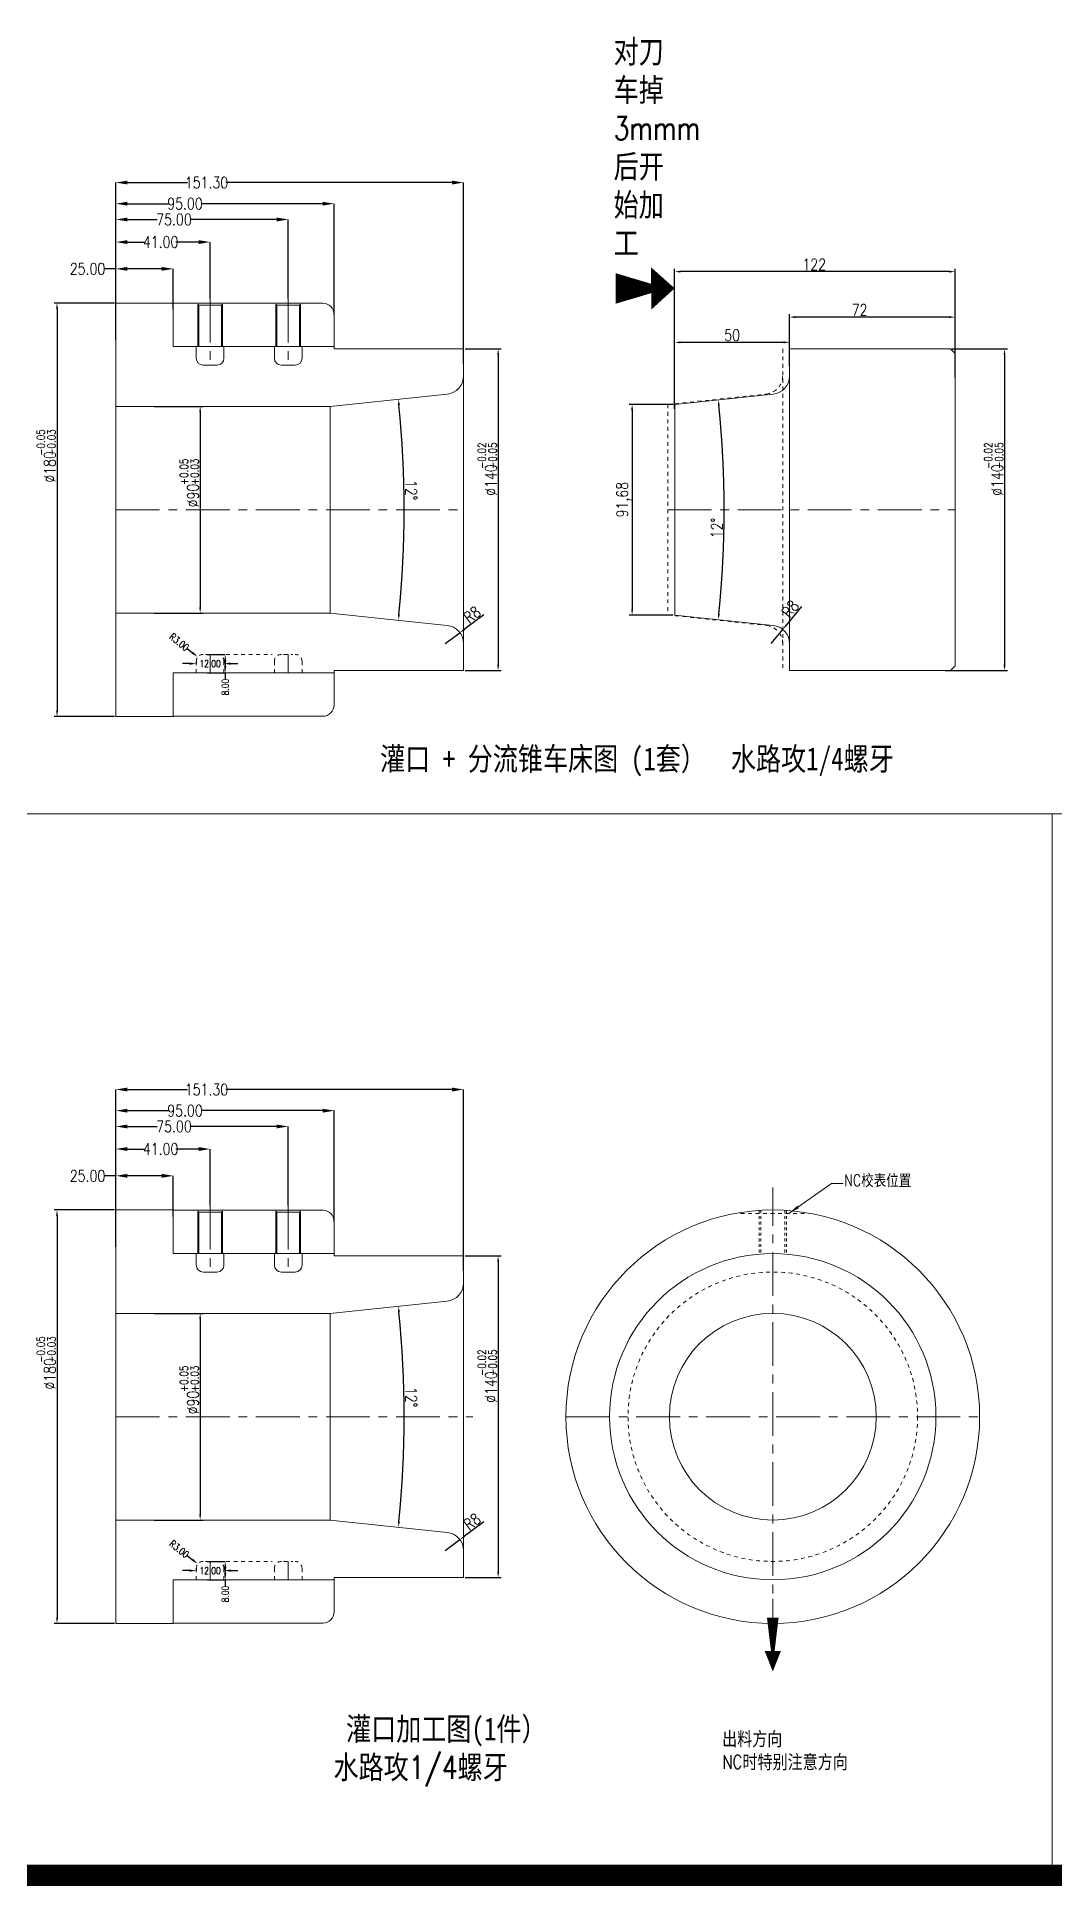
# Model space of a CAD drawing. Header units: millimetres. Extents: x 309 to 11345, y -1340 to 1318.
# Drawn here: x 3697 to 4138, y 348 to 1149 of the extents above; entities that cross this region are included whole.
import ezdxf

# ---------------------------------------------------------------- set-up
doc = ezdxf.new("R2010")
doc.units = ezdxf.units.MM
doc.header["$LTSCALE"] = 16.334999
doc.linetypes.add('CENTER', pattern=[0.6, 0.375, -0.075, 0.075, -0.075])
doc.linetypes.add('HIDDEN', pattern=[0.2, 0.1, -0.1])
doc.layers.get('0').update_dxf_attribs({"lineweight": 18})
for name, color, linetype, lineweight in [('DEFAULT_2', 8, 'HIDDEN', 18), ('dim', 82, 'Continuous', 9), ('moldbase', 7, 'Continuous', 20), ('screw', 33, 'Continuous', 13)]:
    doc.layers.add(name, color=color, linetype=linetype, lineweight=lineweight)
doc.styles.get("Standard").update_dxf_attribs({"font": 'txt.shx', "width": 0.8})
doc.dimstyles.new('ISO-25', dxfattribs={"dimtxt": 2.5, "dimasz": 2.5, "dimexe": 1.25, "dimexo": 0.625, "dimtad": 1, "dimtxsty": 'Standard', "dimcen": 2.5, "dimdle": 5, "dimadec": 0, "dimazin": 0, "dimtfac": 1, "dimtmove": 0, "dimatfit": 3, "dimfxl": 0, "dimarcsym": 0})
doc.dimstyles.get("Standard").update_dxf_attribs({"dimtxt": 0.15625, "dimasz": 0.1875, "dimexe": 0.125, "dimexo": 0.0625, "dimtad": 0, "dimtih": 1, "dimtoh": 1, "dimdsep": 46, "dimtxsty": 'Standard', "dimcen": 0.09, "dimdle": 0.375, "dimadec": 0, "dimazin": 0, "dimtfac": 1, "dimtofl": 0, "dimtmove": 0, "dimatfit": 3, "dimfxl": 0, "dimtolj": 1, "dimarcsym": 0})
doc.dimstyles.new('STANDARD$0', dxfattribs={"dimscale": 2, "dimtxt": 3, "dimasz": 3, "dimexe": 1.25, "dimexo": 0.625, "dimgap": 0.5, "dimtad": 0, "dimdsep": 46, "dimtxsty": 'Standard', "dimblk": 'CLOSEDBLANK', "dimcen": 0, "dimdle": 6, "dimclrt": 2, "dimazin": 2, "dimtfac": 2, "dimtmove": 1, "dimatfit": 3, "dimfxl": 0, "dimtolj": 1, "dimarcsym": 0})

msp = doc.modelspace()

# ---------------------------------------------------------------- texts
at = {"attachment_point": 1}
for s, insert, char_height, width in [('对刀\\P车掉3mmm后开始加工', (3947.683, 1147.556), 10, 28.88267), ('{\\fSimSun|b0|i0|c0|p0; 灌口 + 分流锥车床图 (1套）  水路攻1/4螺牙}', (3840.605, 839.678), 10, 271.64606), ('{\\fSimSun|b0|i0|c0|p0; 灌口加工图(1件）\\P}水路攻1/4螺牙', (3825.795, 417.334), 10, 159.47262), ('出料方向\\P{\\C6;NC时特别注意方向}', (3994.896, 410.983), 6, 97.10809)]:
    msp.add_mtext(s, dxfattribs=dict(at, insert=insert, char_height=char_height, width=width))
at = {"layer": 'dim', "insert": (4047.986, 650.899), "char_height": 5, "width": 56.53968, "attachment_point": 4}
msp.add_mtext('NC校表位置', dxfattribs=at)

# ---------------------------------------------------------------- blocks, each defined once
blk = doc.blocks.new('*X4')
at = {"color": 0, "lineweight": 0, "char_height": 5, "attachment_point": 1, "rotation": 90}
for s, insert, width in [('{\\H0.7x;-0.02}', (3888.63, 960.88), 31.2), ('{\\H0.7x;-0.05}', (3893.3, 960.88), 31.2), ('%%C140', (3891.8, 949.17), 78.0571)]:
    blk.add_mtext(s, dxfattribs=dict(at, insert=insert, width=width))
blk = doc.blocks.new('*X3')
for points in [[(3897.01, 1010.61), (3897.84, 1010.61), (3897.43, 1013.11)], [(3897.01, 875.61), (3897.84, 875.61), (3897.43, 873.11)]]:
    blk.add_hatch(color=0).paths.add_polyline_path(points, flags=0)
at = {"color": 0, "lineweight": -2}
for p, q in [((3883.02, 1013.11), (3898.68, 1013.11)), ((3897.43, 1010.61), (3897.43, 875.61)), ((3883.02, 873.11), (3898.68, 873.11))]:
    blk.add_line(p, q, dxfattribs=at)
at = {"color": 0, "lineweight": 0}
blk.add_blockref('*X4', (0, 0), dxfattribs=at)
blk = doc.blocks.new('*X6')
at = {"color": 0, "lineweight": 0, "char_height": 5, "attachment_point": 1, "rotation": 90}
for s, insert, width in [('{\\H0.7x;+0.05}', (3758.98, 953.85), 30.4), ('{\\H0.7x;+0.03}', (3763.64, 953.85), 30.4), ('%%C90', (3762.14, 944.14), 69.2571)]:
    blk.add_mtext(s, dxfattribs=dict(at, insert=insert, width=width))
blk = doc.blocks.new('*X5')
for points in [[(3767.35, 985.61), (3768.19, 985.61), (3767.77, 988.11)], [(3767.35, 900.61), (3768.19, 900.61), (3767.77, 898.11)]]:
    blk.add_hatch(color=0).paths.add_polyline_path(points, flags=0)
at = {"color": 0, "lineweight": -2}
for p, q in [((3747.82, 988.11), (3769.02, 988.11)), ((3767.77, 985.61), (3767.77, 900.61)), ((3747.82, 898.11), (3769.02, 898.11))]:
    blk.add_line(p, q, dxfattribs=at)
at = {"color": 0, "lineweight": 0}
blk.add_blockref('*X6', (0, 0), dxfattribs=at)
blk = doc.blocks.new('*X7')
for points in [[(3736.09, 1048.82), (3736.09, 1047.15), (3731.09, 1047.99)], [(3751.09, 1048.82), (3751.09, 1047.15), (3756.09, 1047.99)]]:
    blk.add_hatch(color=4).paths.add_polyline_path(points, flags=0)
at = {"color": 4, "lineweight": -2}
for p, q in [((3731.09, 1047.99), (3726.09, 1047.99)), ((3731.09, 1036.71), (3731.09, 1047.99)), ((3751.09, 1047.99), (3736.09, 1047.99)), ((3756.09, 1030.24), (3756.09, 1047.99))]:
    blk.add_line(p, q, dxfattribs=at)
at = {"color": 6, "insert": (3718.76, 1047.99), "char_height": 5, "width": 22.2857, "attachment_point": 5}
blk.add_mtext('25.00', dxfattribs=at)
blk = doc.blocks.new('*X8')
for points in [[(3736.09, 1060.48), (3736.09, 1058.81), (3731.09, 1059.65)], [(3767.09, 1060.48), (3767.09, 1058.81), (3772.09, 1059.65)]]:
    blk.add_hatch(color=4).paths.add_polyline_path(points, flags=0)
at = {"color": 4, "lineweight": -2}
for p, q in [((3731.09, 1023.59), (3731.09, 1059.65)), ((3736.09, 1059.65), (3743.89, 1059.65)), ((3767.09, 1059.65), (3757.23, 1059.65)), ((3772.09, 1035.01), (3772.09, 1059.65))]:
    blk.add_line(p, q, dxfattribs=at)
at = {"color": 6, "insert": (3750.56, 1059.65), "char_height": 5, "width": 21.1429, "attachment_point": 5}
blk.add_mtext('41.00', dxfattribs=at)
blk = doc.blocks.new('*X9')
for points in [[(3736.09, 1070.3), (3736.09, 1068.64), (3731.09, 1069.47)], [(3801.09, 1070.3), (3801.09, 1068.64), (3806.09, 1069.47)]]:
    blk.add_hatch(color=4).paths.add_polyline_path(points, flags=0)
at = {"color": 4, "lineweight": -2}
for p, q in [((3731.09, 1023.59), (3731.09, 1069.47)), ((3736.09, 1069.47), (3749.05, 1069.47)), ((3801.09, 1069.47), (3763.72, 1069.47)), ((3806.09, 1035.01), (3806.09, 1069.47))]:
    blk.add_line(p, q, dxfattribs=at)
at = {"color": 6, "insert": (3756.38, 1069.47), "char_height": 5, "width": 22.2857, "attachment_point": 5}
blk.add_mtext('75.00', dxfattribs=at)
blk = doc.blocks.new('*X10')
for points in [[(3736.09, 1077.18), (3736.09, 1075.52), (3731.09, 1076.35)], [(3821.09, 1077.18), (3821.09, 1075.52), (3826.09, 1076.35)]]:
    blk.add_hatch(color=4).paths.add_polyline_path(points, flags=0)
at = {"color": 4, "lineweight": -2}
for p, q in [((3731.09, 1023.59), (3731.09, 1076.35)), ((3736.09, 1076.35), (3753.81, 1076.35)), ((3821.09, 1076.35), (3768.48, 1076.35)), ((3826.09, 1028.01), (3826.09, 1076.35))]:
    blk.add_line(p, q, dxfattribs=at)
at = {"color": 6, "insert": (3761.15, 1076.35), "char_height": 5, "width": 22.2857, "attachment_point": 5}
blk.add_mtext('95.00', dxfattribs=at)
blk = doc.blocks.new('*X11')
for points in [[(3736.09, 1086.39), (3736.09, 1084.72), (3731.09, 1085.55)], [(3877.39, 1086.39), (3877.39, 1084.72), (3882.39, 1085.55)]]:
    blk.add_hatch(color=4).paths.add_polyline_path(points, flags=0)
at = {"color": 4, "lineweight": -2}
for p, q in [((3731.09, 1017.11), (3731.09, 1085.55)), ((3736.09, 1085.55), (3762.21, 1085.55)), ((3877.39, 1085.55), (3778.88, 1085.55)), ((3882.39, 1006.83), (3882.39, 1085.55))]:
    blk.add_line(p, q, dxfattribs=at)
at = {"color": 6, "insert": (3770.54, 1085.55), "char_height": 5, "width": 24, "attachment_point": 5}
blk.add_mtext('151.30', dxfattribs=at)
blk = doc.blocks.new('*X12')
for points in [[(4026.73, 1027.4), (4026.73, 1026.56), (4024.23, 1026.98)], [(4093.73, 1027.4), (4093.73, 1026.56), (4096.23, 1026.98)]]:
    blk.add_hatch(color=0).paths.add_polyline_path(points, flags=0)
at = {"color": 0, "lineweight": -2}
for p, q in [((4024.23, 1012.15), (4024.23, 1028.23)), ((4093.73, 1026.98), (4026.73, 1026.98)), ((4096.23, 1016.74), (4096.23, 1028.23))]:
    blk.add_line(p, q, dxfattribs=at)
at = {"color": 0, "lineweight": 0, "insert": (4054.69, 1030.11), "char_height": 5, "width": 9.7143, "attachment_point": 5}
blk.add_mtext('72', dxfattribs=at)
blk = doc.blocks.new('*X13')
for points in [[(3976.73, 1047.18), (3976.73, 1046.34), (3974.23, 1046.76)], [(4093.73, 1047.18), (4093.73, 1046.34), (4096.23, 1046.76)]]:
    blk.add_hatch(color=0).paths.add_polyline_path(points, flags=0)
at = {"color": 0, "lineweight": -2}
for p, q in [((3974.23, 987.06), (3974.23, 1048.01)), ((4093.73, 1046.76), (3976.73, 1046.76)), ((4096.23, 1000.74), (4096.23, 1048.01))]:
    blk.add_line(p, q, dxfattribs=at)
at = {"color": 0, "lineweight": 0, "insert": (4034.93, 1049.89), "char_height": 5, "width": 13.7143, "attachment_point": 5}
blk.add_mtext('122', dxfattribs=at)
blk = doc.blocks.new('*X14')
for points in [[(3976.73, 1016.4), (3976.73, 1015.56), (3974.23, 1015.98)], [(4021.73, 1016.4), (4021.73, 1015.56), (4024.23, 1015.98)]]:
    blk.add_hatch(color=0).paths.add_polyline_path(points, flags=0)
at = {"color": 0, "lineweight": -2}
for p, q in [((3974.23, 989.79), (3974.23, 1017.23)), ((4024.23, 1005.82), (4024.23, 1017.23)), ((4021.73, 1015.98), (3976.73, 1015.98))]:
    blk.add_line(p, q, dxfattribs=at)
at = {"color": 0, "lineweight": 0, "insert": (3999.23, 1019.11), "char_height": 5, "width": 9.1429, "attachment_point": 5}
blk.add_mtext('50', dxfattribs=at)
blk = doc.blocks.new('*X16')
at = {"color": 0, "lineweight": 0, "char_height": 5, "attachment_point": 1, "rotation": 90}
for s, insert, width in [('{\\H0.7x;-0.02}', (4108.95, 960.88), 31.2), ('{\\H0.7x;-0.05}', (4113.62, 960.88), 31.2), ('%%C140', (4112.12, 949.17), 78.0571)]:
    blk.add_mtext(s, dxfattribs=dict(at, insert=insert, width=width))
blk = doc.blocks.new('*X15')
for points in [[(4117.32, 1010.61), (4118.16, 1010.61), (4117.74, 1013.11)], [(4117.32, 875.61), (4118.16, 875.61), (4117.74, 873.11)]]:
    blk.add_hatch(color=0).paths.add_polyline_path(points, flags=0)
at = {"color": 0, "lineweight": -2}
for p, q in [((4094.86, 1013.11), (4118.99, 1013.11)), ((4117.74, 1010.61), (4117.74, 875.61)), ((4091.86, 873.11), (4118.99, 873.11))]:
    blk.add_line(p, q, dxfattribs=at)
at = {"color": 0, "lineweight": 0}
blk.add_blockref('*X16', (0, 0), dxfattribs=at)
blk = doc.blocks.new('*X18')
at = {"color": 0, "lineweight": 0, "char_height": 5, "attachment_point": 1, "rotation": 90}
for s, insert, width in [('{\\H0.7x;-0.05}', (3696.69, 966.62), 30.4), ('{\\H0.7x;-0.03}', (3701.36, 966.62), 30.4), ('%%C180', (3699.86, 954.9), 77.2571)]:
    blk.add_mtext(s, dxfattribs=dict(at, insert=insert, width=width))
blk = doc.blocks.new('*X17')
for points in [[(3705.07, 1030.61), (3705.9, 1030.61), (3705.48, 1033.11)], [(3705.07, 855.61), (3705.9, 855.61), (3705.48, 853.11)]]:
    blk.add_hatch(color=0).paths.add_polyline_path(points, flags=0)
at = {"color": 0, "lineweight": -2}
for p, q in [((3730.47, 1033.11), (3704.23, 1033.11)), ((3705.48, 1030.61), (3705.48, 855.61)), ((3730.47, 853.11), (3704.23, 853.11))]:
    blk.add_line(p, q, dxfattribs=at)
at = {"color": 0, "lineweight": 0}
blk.add_blockref('*X18', (0, 0), dxfattribs=at)
blk = doc.blocks.new('*X19')
for points in [[(3763.09, 876.61), (3763.09, 875.61), (3766.09, 876.11)], [(3781.09, 876.61), (3781.09, 875.61), (3778.09, 876.11)]]:
    blk.add_hatch(color=3).paths.add_polyline_path(points, flags=0)
at = {"color": 3, "linetype": 'Continuous', "lineweight": -2}
for p, q in [((3763.09, 876.11), (3760.09, 876.11)), ((3766.09, 877.11), (3766.09, 876.11)), ((3778.09, 877.11), (3778.09, 876.11)), ((3781.09, 876.11), (3784.09, 876.11))]:
    blk.add_line(p, q, dxfattribs=at)
at = {"color": 6, "insert": (3772.09, 876.11), "char_height": 3, "width": 12.6857, "attachment_point": 5}
blk.add_mtext('12.00', dxfattribs=at)
blk = doc.blocks.new('*X20')
for points in [[(3778.17, 877.11), (3779.17, 877.11), (3778.67, 880.11)], [(3778.17, 875.11), (3779.17, 875.11), (3778.67, 872.11)]]:
    blk.add_hatch(color=3).paths.add_polyline_path(points, flags=0)
at = {"color": 3, "linetype": 'Continuous', "lineweight": -2}
for p, q in [((3770.87, 880.11), (3778.67, 880.11)), ((3778.67, 877.11), (3778.67, 875.11)), ((3770.87, 872.11), (3778.67, 872.11)), ((3778.67, 872.11), (3778.67, 869.11))]:
    blk.add_line(p, q, dxfattribs=at)
at = {"color": 6, "insert": (3778.67, 865.91), "char_height": 3, "width": 10.2857, "attachment_point": 5, "rotation": 90}
blk.add_mtext('8.00', dxfattribs=at)
blk = doc.blocks.new('*X21')
blk.add_hatch(color=3).paths.add_polyline_path([(3764.73, 881.26), (3764.1, 880.49), (3766.75, 878.99)], flags=0)
at = {"color": 3, "linetype": 'Continuous', "lineweight": -2}
blk.add_line((3762.08, 882.76), (3764.42, 880.87), dxfattribs=at)
at = {"color": 6, "insert": (3758.65, 885.51), "char_height": 3, "width": 14.1792, "attachment_point": 5, "rotation": 321.17969}
blk.add_mtext('R3.00', dxfattribs=at)
blk = doc.blocks.new('*X22')
at = {"layer": 'dim', "linetype": 'Continuous'}
blk.add_hatch(color=0, dxfattribs=at).paths.add_polyline_path([(-23.56, -13.02), (-19.83, -9.64), (-19.11, -10.66)], flags=0)
at = {"layer": 'dim', "color": 0, "linetype": 'Continuous'}
for p, q in [((-23.56, -13.02), (-5, 0)), ((-5, 0), (0, 0))]:
    blk.add_line(p, q, dxfattribs=at)
at = {"layer": 'dim', "color": 0}
blk.add_line((0, 0), (0, 0), dxfattribs=at)
blk = doc.blocks.new('*X23')
for points in [[(3955.3, 986.45), (3956.14, 986.45), (3955.72, 988.95)], [(3955.3, 899.77), (3956.14, 899.77), (3955.72, 897.27)]]:
    blk.add_hatch(color=0).paths.add_polyline_path(points, flags=0)
at = {"color": 0, "lineweight": -2}
for p, q in [((3973.61, 988.95), (3954.47, 988.95)), ((3955.72, 986.45), (3955.72, 899.77)), ((3973.61, 897.27), (3954.47, 897.27))]:
    blk.add_line(p, q, dxfattribs=at)
at = {"color": 0, "lineweight": 0, "insert": (3952.18, 947.49), "char_height": 5, "width": 21.7143, "attachment_point": 5, "rotation": 90}
blk.add_mtext('91,68', dxfattribs=at)
blk = doc.blocks.new('*X24')
for points in [[(3993.08, 988.42), (3993.91, 988.51), (3993.24, 990.95)], [(3993.91, 897.72), (3993.08, 897.8), (3993.24, 895.27)]]:
    blk.add_hatch(color=0).paths.add_polyline_path(points, flags=0)
at = {"color": 0, "lineweight": -2}
blk.add_arc((3538.09, 943.11), 457.66, 354.31298, 5.68702, dxfattribs=at)
at = {"color": 0, "lineweight": 0, "insert": (3992.56, 935.16), "char_height": 5, "width": 12, "attachment_point": 5, "rotation": 88.99692}
blk.add_mtext('12%%D', dxfattribs=at)
blk = doc.blocks.new('*X25')
blk.add_hatch(color=0).paths.add_polyline_path([(4022.55, 893.21), (4023.2, 892.69), (4021.29, 891.01)], flags=0)
at = {"color": 0, "lineweight": -2}
for p, q in [((4029.46, 901.02), (4022.87, 892.95)), ((4016.23, 884.81), (4021.29, 891.01))]:
    blk.add_line(p, q, dxfattribs=at)
at = {"color": 0, "lineweight": 0, "insert": (4024.54, 899.93), "char_height": 5, "width": 13.8896, "attachment_point": 5, "rotation": 50.78022}
blk.add_mtext('R8', dxfattribs=at)
blk = doc.blocks.new('*X26')
blk.add_hatch(color=0).paths.add_polyline_path([(3882.57, 891.42), (3883.06, 890.75), (3880.81, 889.59)], flags=0)
at = {"color": 0, "lineweight": -2}
for p, q in [((3891.17, 897.3), (3882.82, 891.08)), ((3874.39, 884.81), (3880.81, 889.59))]:
    blk.add_line(p, q, dxfattribs=at)
at = {"color": 0, "lineweight": 0, "insert": (3886.13, 897.45), "char_height": 5, "width": 13.7635, "attachment_point": 5, "rotation": 36.66318}
blk.add_mtext('R8', dxfattribs=at)
blk = doc.blocks.new('*X27')
for points in [[(3853.87, 988.7), (3854.69, 988.78), (3854.03, 991.23)], [(3854.69, 897.44), (3853.87, 897.53), (3854.03, 895)]]:
    blk.add_hatch(color=0).paths.add_polyline_path(points, flags=0)
at = {"color": 0, "lineweight": -2}
blk.add_arc((3396.25, 943.11), 460.3, 354.31119, 5.68881, dxfattribs=at)
at = {"color": 0, "lineweight": 0, "insert": (3859.59, 951.62), "char_height": 5, "width": 12, "attachment_point": 5, "rotation": 271.05186}
blk.add_mtext('12%%D', dxfattribs=at)
blk = doc.blocks.new('*X29')
at = {"color": 0, "lineweight": 0, "char_height": 5, "attachment_point": 1, "rotation": 90}
for s, insert, width in [('{\\H0.7x;-0.02}', (3888.63, 566.03), 31.2), ('{\\H0.7x;-0.05}', (3893.3, 566.03), 31.2), ('%%C140', (3891.8, 554.31), 78.0571)]:
    blk.add_mtext(s, dxfattribs=dict(at, insert=insert, width=width))
blk = doc.blocks.new('*X28')
for points in [[(3897.01, 615.76), (3897.84, 615.76), (3897.43, 618.26)], [(3897.01, 480.76), (3897.84, 480.76), (3897.43, 478.26)]]:
    blk.add_hatch(color=0).paths.add_polyline_path(points, flags=0)
at = {"color": 0, "lineweight": -2}
for p, q in [((3883.02, 618.26), (3898.68, 618.26)), ((3897.43, 615.76), (3897.43, 480.76)), ((3883.02, 478.26), (3898.68, 478.26))]:
    blk.add_line(p, q, dxfattribs=at)
at = {"color": 0, "lineweight": 0}
blk.add_blockref('*X29', (0, 0), dxfattribs=at)
blk = doc.blocks.new('*X31')
at = {"color": 0, "lineweight": 0, "char_height": 5, "attachment_point": 1, "rotation": 90}
for s, insert, width in [('{\\H0.7x;+0.05}', (3758.98, 559), 30.4), ('{\\H0.7x;+0.03}', (3763.64, 559), 30.4), ('%%C90', (3762.14, 549.28), 69.2571)]:
    blk.add_mtext(s, dxfattribs=dict(at, insert=insert, width=width))
blk = doc.blocks.new('*X30')
for points in [[(3767.35, 590.76), (3768.19, 590.76), (3767.77, 593.26)], [(3767.35, 505.76), (3768.19, 505.76), (3767.77, 503.26)]]:
    blk.add_hatch(color=0).paths.add_polyline_path(points, flags=0)
at = {"color": 0, "lineweight": -2}
for p, q in [((3747.82, 593.26), (3769.02, 593.26)), ((3767.77, 590.76), (3767.77, 505.76)), ((3747.82, 503.26), (3769.02, 503.26))]:
    blk.add_line(p, q, dxfattribs=at)
at = {"color": 0, "lineweight": 0}
blk.add_blockref('*X31', (0, 0), dxfattribs=at)
blk = doc.blocks.new('*X32')
for points in [[(3736.09, 653.97), (3736.09, 652.3), (3731.09, 653.13)], [(3751.09, 653.97), (3751.09, 652.3), (3756.09, 653.13)]]:
    blk.add_hatch(color=4).paths.add_polyline_path(points, flags=0)
at = {"color": 4, "lineweight": -2}
for p, q in [((3731.09, 653.13), (3726.09, 653.13)), ((3731.09, 641.86), (3731.09, 653.13)), ((3751.09, 653.13), (3736.09, 653.13)), ((3756.09, 635.38), (3756.09, 653.13))]:
    blk.add_line(p, q, dxfattribs=at)
at = {"color": 6, "insert": (3718.76, 653.13), "char_height": 5, "width": 22.2857, "attachment_point": 5}
blk.add_mtext('25.00', dxfattribs=at)
blk = doc.blocks.new('*X33')
for points in [[(3736.09, 665.63), (3736.09, 663.96), (3731.09, 664.79)], [(3767.09, 665.63), (3767.09, 663.96), (3772.09, 664.79)]]:
    blk.add_hatch(color=4).paths.add_polyline_path(points, flags=0)
at = {"color": 4, "lineweight": -2}
for p, q in [((3731.09, 628.74), (3731.09, 664.79)), ((3736.09, 664.79), (3743.89, 664.79)), ((3767.09, 664.79), (3757.23, 664.79)), ((3772.09, 640.16), (3772.09, 664.79))]:
    blk.add_line(p, q, dxfattribs=at)
at = {"color": 6, "insert": (3750.56, 664.79), "char_height": 5, "width": 21.1429, "attachment_point": 5}
blk.add_mtext('41.00', dxfattribs=at)
blk = doc.blocks.new('*X34')
for points in [[(3736.09, 675.45), (3736.09, 673.78), (3731.09, 674.62)], [(3801.09, 675.45), (3801.09, 673.78), (3806.09, 674.62)]]:
    blk.add_hatch(color=4).paths.add_polyline_path(points, flags=0)
at = {"color": 4, "lineweight": -2}
for p, q in [((3731.09, 628.74), (3731.09, 674.62)), ((3736.09, 674.62), (3749.05, 674.62)), ((3801.09, 674.62), (3763.72, 674.62)), ((3806.09, 640.16), (3806.09, 674.62))]:
    blk.add_line(p, q, dxfattribs=at)
at = {"color": 6, "insert": (3756.38, 674.62), "char_height": 5, "width": 22.2857, "attachment_point": 5}
blk.add_mtext('75.00', dxfattribs=at)
blk = doc.blocks.new('*X35')
for points in [[(3736.09, 682.33), (3736.09, 680.66), (3731.09, 681.5)], [(3821.09, 682.33), (3821.09, 680.66), (3826.09, 681.5)]]:
    blk.add_hatch(color=4).paths.add_polyline_path(points, flags=0)
at = {"color": 4, "lineweight": -2}
for p, q in [((3731.09, 628.74), (3731.09, 681.5)), ((3736.09, 681.5), (3753.81, 681.5)), ((3821.09, 681.5), (3768.48, 681.5)), ((3826.09, 633.16), (3826.09, 681.5))]:
    blk.add_line(p, q, dxfattribs=at)
at = {"color": 6, "insert": (3761.15, 681.5), "char_height": 5, "width": 22.2857, "attachment_point": 5}
blk.add_mtext('95.00', dxfattribs=at)
blk = doc.blocks.new('*X36')
for points in [[(3736.09, 691.53), (3736.09, 689.86), (3731.09, 690.7)], [(3877.39, 691.53), (3877.39, 689.86), (3882.39, 690.7)]]:
    blk.add_hatch(color=4).paths.add_polyline_path(points, flags=0)
at = {"color": 4, "lineweight": -2}
for p, q in [((3731.09, 622.26), (3731.09, 690.7)), ((3736.09, 690.7), (3762.21, 690.7)), ((3877.39, 690.7), (3778.88, 690.7)), ((3882.39, 611.97), (3882.39, 690.7))]:
    blk.add_line(p, q, dxfattribs=at)
at = {"color": 6, "insert": (3770.54, 690.7), "char_height": 5, "width": 24, "attachment_point": 5}
blk.add_mtext('151.30', dxfattribs=at)
blk = doc.blocks.new('*X38')
at = {"color": 0, "lineweight": 0, "char_height": 5, "attachment_point": 1, "rotation": 90}
for s, insert, width in [('{\\H0.7x;-0.05}', (3696.69, 571.76), 30.4), ('{\\H0.7x;-0.03}', (3701.36, 571.76), 30.4), ('%%C180', (3699.86, 560.05), 77.2571)]:
    blk.add_mtext(s, dxfattribs=dict(at, insert=insert, width=width))
blk = doc.blocks.new('*X37')
for points in [[(3705.07, 635.76), (3705.9, 635.76), (3705.48, 638.26)], [(3705.07, 460.76), (3705.9, 460.76), (3705.48, 458.26)]]:
    blk.add_hatch(color=0).paths.add_polyline_path(points, flags=0)
at = {"color": 0, "lineweight": -2}
for p, q in [((3730.47, 638.26), (3704.23, 638.26)), ((3705.48, 635.76), (3705.48, 460.76)), ((3730.47, 458.26), (3704.23, 458.26))]:
    blk.add_line(p, q, dxfattribs=at)
at = {"color": 0, "lineweight": 0}
blk.add_blockref('*X38', (0, 0), dxfattribs=at)
blk = doc.blocks.new('*X39')
for points in [[(3763.09, 481.76), (3763.09, 480.76), (3766.09, 481.26)], [(3781.09, 481.76), (3781.09, 480.76), (3778.09, 481.26)]]:
    blk.add_hatch(color=3).paths.add_polyline_path(points, flags=0)
at = {"color": 3, "linetype": 'Continuous', "lineweight": -2}
for p, q in [((3763.09, 481.26), (3760.09, 481.26)), ((3766.09, 482.26), (3766.09, 481.26)), ((3778.09, 482.26), (3778.09, 481.26)), ((3781.09, 481.26), (3784.09, 481.26))]:
    blk.add_line(p, q, dxfattribs=at)
at = {"color": 6, "insert": (3772.09, 481.26), "char_height": 3, "width": 12.6857, "attachment_point": 5}
blk.add_mtext('12.00', dxfattribs=at)
blk = doc.blocks.new('*X40')
for points in [[(3778.17, 482.26), (3779.17, 482.26), (3778.67, 485.26)], [(3778.17, 480.26), (3779.17, 480.26), (3778.67, 477.26)]]:
    blk.add_hatch(color=3).paths.add_polyline_path(points, flags=0)
at = {"color": 3, "linetype": 'Continuous', "lineweight": -2}
for p, q in [((3770.87, 485.26), (3778.67, 485.26)), ((3778.67, 482.26), (3778.67, 480.26)), ((3770.87, 477.26), (3778.67, 477.26)), ((3778.67, 477.26), (3778.67, 474.26))]:
    blk.add_line(p, q, dxfattribs=at)
at = {"color": 6, "insert": (3778.67, 471.06), "char_height": 3, "width": 10.2857, "attachment_point": 5, "rotation": 90}
blk.add_mtext('8.00', dxfattribs=at)
blk = doc.blocks.new('*X41')
blk.add_hatch(color=3).paths.add_polyline_path([(3764.73, 486.41), (3764.1, 485.63), (3766.75, 484.14)], flags=0)
at = {"color": 3, "linetype": 'Continuous', "lineweight": -2}
blk.add_line((3762.08, 487.9), (3764.42, 486.02), dxfattribs=at)
at = {"color": 6, "insert": (3758.65, 490.66), "char_height": 3, "width": 14.1792, "attachment_point": 5, "rotation": 321.17969}
blk.add_mtext('R3.00', dxfattribs=at)
blk = doc.blocks.new('*X42')
blk.add_hatch(color=0).paths.add_polyline_path([(3882.57, 496.56), (3883.06, 495.9), (3880.81, 494.74)], flags=0)
at = {"color": 0, "lineweight": -2}
for p, q in [((3891.17, 502.45), (3882.82, 496.23)), ((3874.39, 489.96), (3880.81, 494.74))]:
    blk.add_line(p, q, dxfattribs=at)
at = {"color": 0, "lineweight": 0, "insert": (3886.13, 502.59), "char_height": 5, "width": 13.7635, "attachment_point": 5, "rotation": 36.66318}
blk.add_mtext('R8', dxfattribs=at)
blk = doc.blocks.new('*X43')
for points in [[(3853.87, 593.84), (3854.69, 593.93), (3854.03, 596.37)], [(3854.69, 502.59), (3853.87, 502.67), (3854.03, 500.15)]]:
    blk.add_hatch(color=0).paths.add_polyline_path(points, flags=0)
at = {"color": 0, "lineweight": -2}
blk.add_arc((3396.25, 548.26), 460.3, 354.31119, 5.68881, dxfattribs=at)
at = {"color": 0, "lineweight": 0, "insert": (3859.59, 556.77), "char_height": 5, "width": 12, "attachment_point": 5, "rotation": 271.05186}
blk.add_mtext('12%%D', dxfattribs=at)
blk = doc.blocks.new('369')
at = {"layer": 'DEFAULT_2', "color": 8, "linetype": 'HIDDEN'}
for p, q in [((-1473.03, 1646.14), (-1473.03, 1506.14)), ((-1523.03, 1621.98), (-1480.19, 1626.48)), ((-1523.03, 1621.98), (-1523.03, 1530.3)), ((-1523.03, 1530.3), (-1480.19, 1525.79))]:
    blk.add_line(p, q, dxfattribs=at)
for centre, start, end in [((-1481.03, 1634.44), 276, 360), ((-1481.03, 1517.84), 0, 84)]:
    blk.add_arc(centre, 8, start, end, dxfattribs=at)

# ---------------------------------------------------------------- dimensions: what is measured, and where the dimension line sits
for base, p1, p2, dimstyle, override, picture, middle in [((3882.392, 1085.552), (3731.092, 1017.113), (3882.392, 1006.825), 'Standard', {"dimtxt": 5, "dimasz": 5, "dimexe": 0, "dimexo": 0, "dimgap": 0, "dimzin": 0, "dimsah": 1, "dimdle": 10, "dimclrd": 4, "dimclre": 4, "dimclrt": 6, "dimadec": 2, "dimtzin": 0}, '*X11', (3770.545, 1085.552)), ((3826.092, 1076.351), (3731.092, 1023.589), (3826.092, 1028.013), 'Standard', {"dimtxt": 5, "dimasz": 5, "dimexe": 0, "dimexo": 0, "dimgap": 0, "dimzin": 0, "dimsah": 1, "dimdle": 10, "dimclrd": 4, "dimclre": 4, "dimclrt": 6, "dimadec": 2, "dimtzin": 0}, '*X10', (3761.146, 1076.351)), ((3806.092, 1069.469), (3731.092, 1023.589), (3806.092, 1035.013), 'Standard', {"dimtxt": 5, "dimasz": 5, "dimexe": 0, "dimexo": 0, "dimgap": 0, "dimzin": 0, "dimsah": 1, "dimdle": 10, "dimclrd": 4, "dimclre": 4, "dimclrt": 6, "dimadec": 2, "dimtzin": 0}, '*X9', (3756.382, 1069.469)), ((3772.092, 1059.646), (3731.092, 1023.589), (3772.092, 1035.013), 'Standard', {"dimtxt": 5, "dimasz": 5, "dimexe": 0, "dimexo": 0, "dimgap": 0, "dimzin": 0, "dimsah": 1, "dimdle": 10, "dimclrd": 4, "dimclre": 4, "dimclrt": 6, "dimadec": 2, "dimtzin": 0}, '*X8', (3750.56, 1059.646)), ((3756.092, 1047.986), (3731.092, 1036.712), (3756.092, 1030.237), 'Standard', {"dimtxt": 5, "dimasz": 5, "dimexe": 0, "dimexo": 0, "dimgap": 0, "dimzin": 0, "dimsah": 1, "dimdle": 10, "dimclrd": 4, "dimclre": 4, "dimclrt": 6, "dimadec": 2, "dimtzin": 0}, '*X7', (3718.759, 1047.986)), ((3766.092, 876.113), (3778.092, 877.113), (3766.092, 877.113), 'STANDARD$0', {"dimscale": 1, "dimexe": 0, "dimexo": 0, "dimgap": 0, "dimzin": 0, "dimsah": 1, "dimclrd": 3, "dimclre": 3, "dimclrt": 6, "dimazin": 0, "dimtfac": 1, "dimtofl": 0, "dimtmove": 0, "dimtzin": 0, "dimarcsym": 1}, '*X19', (3772.092, 876.113)), ((3882.392, 690.698), (3731.092, 622.26), (3882.392, 611.972), 'Standard', {"dimtxt": 5, "dimasz": 5, "dimexe": 0, "dimexo": 0, "dimgap": 0, "dimzin": 0, "dimsah": 1, "dimdle": 10, "dimclrd": 4, "dimclre": 4, "dimclrt": 6, "dimadec": 2, "dimtzin": 0}, '*X36', (3770.545, 690.698)), ((3826.092, 681.498), (3731.092, 628.735), (3826.092, 633.16), 'Standard', {"dimtxt": 5, "dimasz": 5, "dimexe": 0, "dimexo": 0, "dimgap": 0, "dimzin": 0, "dimsah": 1, "dimdle": 10, "dimclrd": 4, "dimclre": 4, "dimclrt": 6, "dimadec": 2, "dimtzin": 0}, '*X35', (3761.146, 681.498)), ((3806.092, 674.615), (3731.092, 628.735), (3806.092, 640.16), 'Standard', {"dimtxt": 5, "dimasz": 5, "dimexe": 0, "dimexo": 0, "dimgap": 0, "dimzin": 0, "dimsah": 1, "dimdle": 10, "dimclrd": 4, "dimclre": 4, "dimclrt": 6, "dimadec": 2, "dimtzin": 0}, '*X34', (3756.382, 674.615)), ((3772.092, 664.793), (3731.092, 628.735), (3772.092, 640.16), 'Standard', {"dimtxt": 5, "dimasz": 5, "dimexe": 0, "dimexo": 0, "dimgap": 0, "dimzin": 0, "dimsah": 1, "dimdle": 10, "dimclrd": 4, "dimclre": 4, "dimclrt": 6, "dimadec": 2, "dimtzin": 0}, '*X33', (3750.56, 664.793)), ((3756.092, 653.132), (3731.092, 641.858), (3756.092, 635.383), 'Standard', {"dimtxt": 5, "dimasz": 5, "dimexe": 0, "dimexo": 0, "dimgap": 0, "dimzin": 0, "dimsah": 1, "dimdle": 10, "dimclrd": 4, "dimclre": 4, "dimclrt": 6, "dimadec": 2, "dimtzin": 0}, '*X32', (3718.759, 653.132)), ((3766.092, 481.26), (3778.092, 482.26), (3766.092, 482.26), 'STANDARD$0', {"dimscale": 1, "dimexe": 0, "dimexo": 0, "dimgap": 0, "dimzin": 0, "dimsah": 1, "dimclrd": 3, "dimclre": 3, "dimclrt": 6, "dimazin": 0, "dimtfac": 1, "dimtofl": 0, "dimtmove": 0, "dimtzin": 0, "dimarcsym": 1}, '*X39', (3772.092, 481.26))]:
    dim = msp.add_linear_dim(base=base, p1=p1, p2=p2, dimstyle=dimstyle, override=override)
    dim.commit()
    dim.dimension.update_dxf_attribs({"geometry": picture, "text_midpoint": middle, "dimtype": 160})
at = {"color": 6, "lineweight": 0}
for base, p1, p2, picture, middle in [((3974.235, 1046.761), (4096.235, 1000.113), (3974.235, 986.434), '*X13', (4034.926, 1046.761)), ((4024.235, 1026.982), (4096.235, 1016.113), (4024.235, 1011.523), '*X12', (4054.689, 1026.982))]:
    dim = msp.add_linear_dim(base=base, p1=p1, p2=p2, dimstyle='ISO-25', override={"dimtxt": 5, "dimsah": 1, "dimtolj": 1, "dimtzin": 8}, dxfattribs=at)
    dim.commit()
    dim.dimension.update_dxf_attribs({"geometry": picture, "text_midpoint": middle, "dimtype": 160})
for base, p1, p2, text, picture, middle in [((3705.484, 853.113), (3731.092, 1033.113), (3731.092, 853.113), '%%C<>{\\H0.7x;\\S-0.05^ -0.03;}', '*X17', (3705.484, 964.561)), ((3897.427, 873.113), (3882.392, 1013.113), (3882.392, 873.113), '%%C<>{\\H0.7x;\\S-0.02^ -0.05;}', '*X3', (3897.427, 958.924)), ((4117.741, 873.113), (4094.235, 1013.113), (4091.235, 873.113), '%%C<>{\\H0.7x;\\S-0.02^ -0.05;}', '*X15', (4117.741, 958.923)), ((3767.769, 898.113), (3747.192, 988.113), (3747.192, 898.113), '%%C<>{\\H0.7x;\\S+0.05^ +0.03;}', '*X5', (3767.769, 952.793)), ((3705.484, 458.26), (3731.092, 638.26), (3731.092, 458.26), '%%C<>{\\H0.7x;\\S-0.05^ -0.03;}', '*X37', (3705.484, 569.707)), ((3897.427, 478.26), (3882.392, 618.26), (3882.392, 478.26), '%%C<>{\\H0.7x;\\S-0.02^ -0.05;}', '*X28', (3897.427, 564.07)), ((3767.769, 503.26), (3747.192, 593.26), (3747.192, 503.26), '%%C<>{\\H0.7x;\\S+0.05^ +0.03;}', '*X30', (3767.769, 557.939))]:
    dim = msp.add_linear_dim(base=base, p1=p1, p2=p2, angle=90, text=text, dimstyle='ISO-25', override={"dimtxt": 5, "dimsah": 1, "dimtolj": 1}, dxfattribs=at)
    dim.commit()
    dim.dimension.update_dxf_attribs({"geometry": picture, "text_midpoint": middle, "dimtype": 160})
dim = msp.add_linear_dim(base=(3974.235, 1015.982), p1=(4024.235, 1005.19), p2=(3974.235, 989.164), dimstyle='ISO-25', override={"dimtxt": 5, "dimsah": 1, "dimtolj": 1, "dimtzin": 8}, dxfattribs=at)
dim.commit()
dim.dimension.update_dxf_attribs({"geometry": '*X14', "text_midpoint": (3999.235, 1019.107)})
for base, line1, line2, picture, middle in [((3856.469, 951.563), ((3824.392, 898.113), (3875.229, 892.77)), ((3824.392, 988.113), (3875.229, 993.457)), '*X27', (3856.469, 951.563)), ((3995.681, 935.102), ((3974.235, 897.273), (4017.071, 892.771)), ((3974.235, 988.954), (4017.071, 993.457)), '*X24', (3995.681, 935.102)), ((3856.469, 556.71), ((3824.392, 503.26), (3875.229, 497.917)), ((3824.392, 593.26), (3875.229, 598.603)), '*X43', (3856.469, 556.71))]:
    dim = msp.add_angular_dim_2l(base=base, line1=line1, line2=line2, dimstyle='ISO-25', override={"dimtxt": 5, "dimtad": 1, "dimtih": 0, "dimtoh": 0, "dimsah": 1, "dimtdec": 0, "dimtolj": 1, "dimtzin": 0}, dxfattribs=at)
    dim.commit()
    dim.dimension.update_dxf_attribs({"geometry": picture, "text_midpoint": middle, "dimtype": 162})
dim = msp.add_linear_dim(base=(3955.72, 897.273), p1=(3974.235, 988.954), p2=(3974.235, 897.273), angle=90, dimstyle='ISO-25', override={"dimtxt": 5, "dimsah": 1, "dimtolj": 1, "dimtzin": 8}, dxfattribs=at)
dim.commit()
dim.dimension.update_dxf_attribs({"geometry": '*X23', "text_midpoint": (3955.72, 947.492), "dimtype": 160})
for center, mpoint, picture, middle in [((4016.235, 884.814), (4021.293, 891.012), '*X25', (4026.957, 897.952)), ((3874.392, 884.814), (3880.81, 889.591), '*X26', (3887.996, 894.94)), ((3874.392, 489.96), (3880.81, 494.737), '*X42', (3887.996, 500.086))]:
    dim = msp.add_radius_dim(center=center, mpoint=mpoint, dimstyle='ISO-25', override={"dimtxt": 5, "dimpost": 'R<>', "dimsah": 1, "dimtolj": 1, "dimtzin": 8}, dxfattribs=at)
    dim.commit()
    dim.dimension.update_dxf_attribs({"geometry": picture, "text_midpoint": middle, "dimtype": 164})
for center, mpoint, picture, middle in [((3769.092, 877.113), (3766.755, 878.994), '*X21', (3758.652, 885.514)), ((3769.092, 482.26), (3766.755, 484.14), '*X41', (3758.652, 490.66))]:
    dim = msp.add_radius_dim(center=center, mpoint=mpoint, dimstyle='Standard', override={"dimtxt": 3, "dimasz": 3, "dimexe": 0, "dimexo": 0, "dimgap": 0, "dimtih": 0, "dimtoh": 0, "dimzin": 0, "dimpost": 'R<>', "dimsah": 1, "dimdle": 6, "dimclrd": 3, "dimclre": 3, "dimclrt": 6, "dimadec": 2, "dimtzin": 0, "dimarcsym": 1})
    dim.commit()
    dim.dimension.update_dxf_attribs({"geometry": picture, "text_midpoint": middle, "dimtype": 164})
for base, p1, p2, picture, middle in [((3778.674, 872.113), (3770.867, 880.113), (3770.867, 872.113), '*X20', (3778.674, 865.913)), ((3778.674, 477.26), (3770.867, 485.26), (3770.867, 477.26), '*X40', (3778.674, 471.06))]:
    dim = msp.add_linear_dim(base=base, p1=p1, p2=p2, angle=90, dimstyle='STANDARD$0', override={"dimscale": 1, "dimexe": 0, "dimexo": 0, "dimgap": 0, "dimzin": 0, "dimsah": 1, "dimclrd": 3, "dimclre": 3, "dimclrt": 6, "dimazin": 0, "dimtfac": 1, "dimtofl": 0, "dimtmove": 0, "dimtzin": 0, "dimarcsym": 1})
    dim.commit()
    dim.dimension.update_dxf_attribs({"geometry": picture, "text_midpoint": middle, "dimtype": 160})

# ---------------------------------------------------------------- linework, layer by layer
for p, q in [((3731.092, 1033.113), (3756.092, 1033.113)), ((3756.092, 1033.113), (3756.092, 1014.113)), ((3821.092, 1033.013), (3756.092, 1033.013)), ((3766.692, 1032.613), (3766.692, 1014.113)), ((3766.692, 1032.613), (3767.192, 1032.113)), ((3767.192, 1032.113), (3767.192, 1014.113)), ((3767.192, 1032.113), (3776.992, 1032.113)), ((3777.492, 1032.613), (3776.992, 1032.113)), ((3776.992, 1032.113), (3776.992, 1014.113)), ((3777.492, 1032.613), (3777.492, 1014.113)), ((3800.692, 1032.613), (3800.692, 1014.113)), ((3800.692, 1032.613), (3801.192, 1032.113)), ((3801.192, 1032.113), (3801.192, 1014.113)), ((3801.192, 1032.113), (3810.992, 1032.113)), ((3811.492, 1032.613), (3810.992, 1032.113)), ((3810.992, 1032.113), (3810.992, 1014.113)), ((3811.492, 1032.613), (3811.492, 1014.113)), ((3826.092, 1028.013), (3826.092, 1013.113)), ((3731.092, 1017.113), (3731.092, 853.113)), ((3756.092, 1014.113), (3826.092, 1014.113)), ((3766.092, 1014.113), (3766.092, 1009.113)), ((3778.092, 1014.113), (3778.092, 1009.113)), ((3800.092, 1014.113), (3800.092, 1009.113)), ((3812.092, 1014.113), (3812.092, 1009.113)), ((3826.092, 1013.113), (3882.392, 1013.113)), ((3882.392, 1013.113), (3882.392, 1001.413)), ((4024.235, 1013.114), (4094.235, 1013.113)), ((4094.235, 1013.113), (4096.235, 1011.113)), ((4096.235, 1011.113), (4096.235, 875.114)), ((3769.092, 1006.113), (3775.092, 1006.113)), ((3803.092, 1006.113), (3809.092, 1006.113)), ((3882.392, 1001.413), (3882.392, 884.814)), ((3824.392, 988.113), (3875.229, 993.457)), ((3731.092, 988.113), (3824.392, 988.113)), ((3824.392, 988.113), (3824.392, 898.113)), ((3731.092, 898.113), (3824.392, 898.113)), ((3824.392, 898.113), (3875.229, 892.77)), ((3882.392, 873.113), (3882.392, 884.814)), ((3826.092, 873.113), (3882.392, 873.113)), ((3826.092, 858.213), (3826.092, 873.113)), ((4094.234, 873.113), (4024.235, 873.113)), ((4094.235, 873.114), (4096.235, 875.114)), ((3756.092, 872.113), (3826.092, 872.113)), ((3756.092, 853.113), (3756.092, 872.113)), ((3731.092, 853.113), (3756.092, 853.113)), ((3821.092, 853.213), (3756.092, 853.213)), ((3630.895, 810.798), (4599.552, 810.798)), ((4138.495, 810.798), (4138.495, 348.219)), ((3731.092, 638.26), (3756.092, 638.26)), ((3756.092, 638.26), (3756.092, 619.26)), ((3821.092, 638.16), (3756.092, 638.16)), ((3766.692, 637.76), (3766.692, 619.26)), ((3766.692, 637.76), (3767.192, 637.26)), ((3767.192, 637.26), (3767.192, 619.26)), ((3767.192, 637.26), (3776.992, 637.26)), ((3777.492, 637.76), (3776.992, 637.26)), ((3776.992, 637.26), (3776.992, 619.26)), ((3777.492, 637.76), (3777.492, 619.26)), ((3800.692, 637.76), (3800.692, 619.26)), ((3800.692, 637.76), (3801.192, 637.26)), ((3801.192, 637.26), (3801.192, 619.26)), ((3801.192, 637.26), (3810.992, 637.26)), ((3811.492, 637.76), (3810.992, 637.26)), ((3810.992, 637.26), (3810.992, 619.26)), ((3811.492, 637.76), (3811.492, 619.26)), ((3826.092, 633.16), (3826.092, 618.26)), ((3731.092, 622.26), (3731.092, 458.26)), ((3756.092, 619.26), (3826.092, 619.26)), ((3766.092, 619.26), (3766.092, 614.26)), ((3778.092, 619.26), (3778.092, 614.26)), ((3800.092, 619.26), (3800.092, 614.26)), ((3812.092, 619.26), (3812.092, 614.26)), ((3826.092, 618.26), (3882.392, 618.26)), ((3882.392, 618.26), (3882.392, 606.559)), ((3769.092, 611.26), (3775.092, 611.26)), ((3803.092, 611.26), (3809.092, 611.26)), ((3882.392, 606.559), (3882.392, 489.96)), ((3731.092, 593.26), (3824.392, 593.26)), ((3824.392, 593.26), (3875.229, 598.603)), ((3824.392, 593.26), (3824.392, 503.26)), ((3731.092, 503.26), (3824.392, 503.26)), ((3824.392, 503.26), (3875.229, 497.917)), ((3882.392, 478.26), (3882.392, 489.96)), ((3756.092, 477.26), (3826.092, 477.26)), ((3756.092, 458.26), (3756.092, 477.26)), ((3826.092, 478.26), (3882.392, 478.26)), ((3826.092, 463.36), (3826.092, 478.26)), ((3731.092, 458.26), (3756.092, 458.26)), ((3821.092, 458.36), (3756.092, 458.36))]:
    msp.add_line(p, q)
at = {"color": 2}
for p, q in [((4024.235, 1013.114), (4024.235, 873.113)), ((3974.235, 988.954), (4017.071, 993.457)), ((3974.235, 988.954), (3974.235, 897.273)), ((3974.235, 897.273), (4017.071, 892.771))]:
    msp.add_line(p, q, dxfattribs=at)
at = {"color": 1, "linetype": 'CENTER', "ltscale": 0.466483}
for p, q in [((4016.925, 452.51), (4016.925, 469.01)), ((4016.925, 452.01), (4016.925, 468.51))]:
    msp.add_line(p, q, dxfattribs=at)
msp.add_lwpolyline([(4599.552, 348.219, 10, 10, 0), (3630.895, 348.219, 10, 10, 0), (3630.895, 1164.679, 10, 10, 0), (4599.552, 1164.679, 10, 10, 0)], format="xyseb", close=True)
at = {"color": 1}
msp.add_lwpolyline([(3974.235, 1039.517, 0, 18.389, 0), (3964.019, 1039.455, 4.086, 13.281, -0.0030766), (3948.573, 1039.455, 13.281, 13.281, -0.0030766)], format="xyseb", dxfattribs=at)
msp.add_lwpolyline([(4016.925, 437.355, 0, 7.027, 0), (4016.925, 446.222, 1.562, 5.075, -0.0000107), (4016.925, 460.76, 5.075, 5.075, -0.0207624)], format="xyseb")
for radius in [90, 71, 45]:
    msp.add_circle((4016.925, 548.26), radius)
for centre, radius, start, end in [((3821.092, 1028.013), 5, 0, 90), ((3769.092, 1009.113), 3, 180, 270), ((3775.092, 1009.113), 3, 270, 0), ((3803.092, 1009.113), 3, 180, 270), ((3809.092, 1009.113), 3, 270, 360), ((3874.392, 1001.413), 8, 276, 360), ((3874.392, 884.814), 8, 360, 84), ((3821.092, 858.213), 5, 270, 0), ((3821.092, 633.16), 5, 0, 90), ((3769.092, 614.26), 3, 180, 270), ((3775.092, 614.26), 3, 270, 360), ((3803.092, 614.26), 3, 180, 270), ((3809.092, 614.26), 3, 270, 0), ((3874.392, 606.559), 8, 276, 360), ((3874.392, 489.96), 8, 0, 84), ((3821.092, 463.36), 5, 270, 360)]:
    msp.add_arc(centre, radius, start, end)
at = {"color": 2}
for centre, start, end in [((4016.235, 1001.413), 276, 360), ((4016.235, 884.814), 360, 84)]:
    msp.add_arc(centre, 8, start, end, dxfattribs=at)
at = {"layer": 'DEFAULT_2', "color": 8, "linetype": 'HIDDEN'}
for p, q in [((3766.092, 872.113), (3766.092, 877.113)), ((3770.092, 880.113), (3774.092, 880.113)), ((3778.092, 872.113), (3778.092, 877.113)), ((3779.092, 880.113), (3799.092, 880.113)), ((3800.092, 872.113), (3800.092, 877.113)), ((3804.092, 880.113), (3808.092, 880.113)), ((3812.092, 872.113), (3812.092, 877.113)), ((4002.925, 636.76), (4030.925, 636.76)), ((3766.092, 477.26), (3766.092, 482.26)), ((3770.092, 485.26), (3774.092, 485.26)), ((3778.092, 477.26), (3778.092, 482.26)), ((3779.092, 485.26), (3799.092, 485.26)), ((3800.092, 477.26), (3800.092, 482.26)), ((3804.092, 485.26), (3808.092, 485.26)), ((3812.092, 477.26), (3812.092, 482.26))]:
    msp.add_line(p, q, dxfattribs=at)
msp.add_circle((4016.925, 548.26), 63, dxfattribs=at)
for centre, start, end in [((3769.092, 877.113), 90, 180), ((3775.092, 877.113), 360, 90), ((3803.092, 877.113), 90, 180), ((3809.092, 877.113), 0, 90), ((3769.092, 482.26), 90, 180), ((3775.092, 482.26), 0, 90), ((3803.092, 482.26), 90, 180), ((3809.092, 482.26), 0, 90)]:
    msp.add_arc(centre, 3, start, end, dxfattribs=at)
at = {"layer": 'moldbase', "color": 1, "linetype": 'CENTER', "ltscale": 3.109887}
for p, q in [((3772.092, 1035.013), (3772.092, 1006.113)), ((3806.092, 1035.013), (3806.092, 1006.113)), ((3731.092, 943.113), (3882.392, 943.113)), ((3971.235, 943.113), (4096.235, 943.113)), ((3772.092, 872.113), (3772.092, 880.113)), ((3806.092, 872.113), (3806.092, 880.113)), ((4016.925, 448.493), (4016.925, 648.027)), ((3772.092, 640.16), (3772.092, 611.26)), ((3806.092, 640.16), (3806.092, 611.26)), ((3731.092, 548.26), (3886.392, 548.26)), ((3731.092, 548.26), (3882.392, 548.26)), ((3927.022, 548.26), (4106.827, 548.26)), ((3772.092, 477.26), (3772.092, 485.26)), ((3806.092, 477.26), (3806.092, 485.26))]:
    msp.add_line(p, q, dxfattribs=at)
at = {"layer": 'screw', "color": 92, "linetype": 'HIDDEN', "ltscale": 0.746373}
for p, q in [((4010.925, 638.016), (4010.925, 619.26)), ((4022.925, 638.016), (4022.925, 619.26))]:
    msp.add_line(p, q, dxfattribs=at)
at = {"layer": 'screw', "linetype": 'HIDDEN', "ltscale": 0.746373}
for p, q in [((4011.675, 638.073), (4011.675, 619.26)), ((4022.175, 638.073), (4022.175, 619.26))]:
    msp.add_line(p, q, dxfattribs=at)

# ---------------------------------------------------------------- block references
msp.add_blockref('369', (5494.262, -633.023))
at = {"layer": 'dim'}
msp.add_blockref('*X22', (4047.486, 649.782), dxfattribs=at)

msp.set_redraw_order([(e.dxf.handle, doc.entitydb.next_handle()) for e in msp.query("TEXT MTEXT ATTDEF DIMENSION ARC_DIMENSION")])  # texts and dimensions are drawn at this point

doc.saveas('drawing.dxf')
